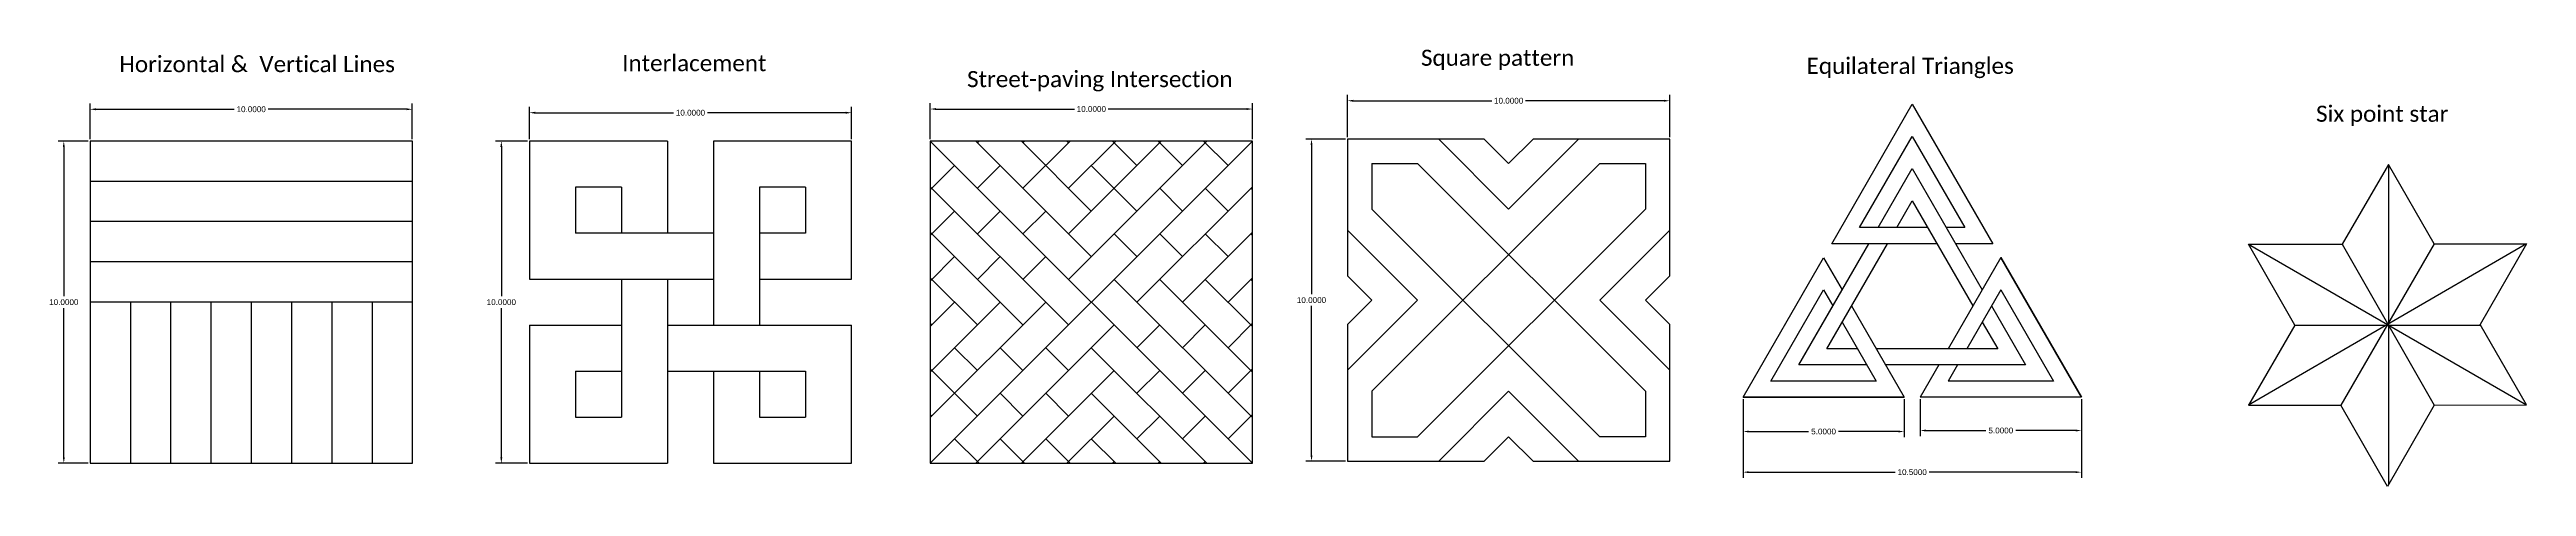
# Model space of a CAD drawing. Header units: inches. Extents: x 2.7 to 79.5, y 13.6 to 27.1.
import ezdxf

# ---------------------------------------------------------------- set-up
doc = ezdxf.new("R2010")
doc.units = ezdxf.units.IN
doc.header["$MEASUREMENT"] = 0
doc.styles.get("Standard").update_dxf_attribs({"font": 'arial.ttf'})
doc.dimstyles.get("Standard").update_dxf_attribs({"dimtxt": 0.18, "dimasz": 0.18, "dimexe": 0.18, "dimexo": 0.0625, "dimgap": 0.09, "dimtad": 0, "dimtih": 1, "dimtoh": 1, "dimdec": 4, "dimzin": 0, "dimdsep": 46, "dimtxsty": 'Standard', "dimcen": 0.09, "dimadec": 0, "dimazin": 0, "dimtfac": 1, "dimtdec": 4, "dimtofl": 0, "dimtmove": 0, "dimatfit": 3, "dimfxl": 1, "dimtolj": 1, "dimtzin": 0, "dimarcsym": 0})

# ---------------------------------------------------------------- blocks, each defined once
blk = doc.blocks.new('*D12')
at = {"color": 0, "lineweight": -2, "transparency": 16777216}
for p, q in [((3.871, 24.282), (2.938, 24.282)), ((3.118, 24.102), (3.118, 19.464)), ((3.118, 14.462), (3.118, 19.1)), ((3.871, 14.282), (2.938, 14.282))]:
    blk.add_line(p, q, dxfattribs=at)
at = {"color": 0, "transparency": 16777216}
for points in [[(3.088, 24.102), (3.148, 24.102), (3.118, 24.282)], [(3.088, 14.462), (3.148, 14.462), (3.118, 14.282)]]:
    blk.add_solid(points, dxfattribs=at)
at = {"layer": 'Defpoints', "color": 0, "transparency": 16777216}
for p in [(3.933, 24.282), (3.118, 14.282), (3.933, 14.282)]:
    blk.add_point(p, dxfattribs=at)
at = {"color": 0, "transparency": 16777216, "insert": (3.118, 19.282), "char_height": 0.18, "attachment_point": 5}
blk.add_mtext('\\A1;10.0000', dxfattribs=at)
blk = doc.blocks.new('*D13')
at = {"color": 0, "lineweight": -2, "transparency": 16777216}
for p, q in [((3.933, 24.345), (3.933, 25.451)), ((13.933, 24.345), (13.933, 25.451)), ((4.113, 25.271), (8.409, 25.271)), ((13.753, 25.271), (9.458, 25.271))]:
    blk.add_line(p, q, dxfattribs=at)
at = {"color": 0, "transparency": 16777216}
for points in [[(4.113, 25.301), (4.113, 25.241), (3.933, 25.271)], [(13.753, 25.301), (13.753, 25.241), (13.933, 25.271)]]:
    blk.add_solid(points, dxfattribs=at)
at = {"layer": 'Defpoints', "color": 0, "transparency": 16777216}
for p in [(13.933, 25.271), (3.933, 24.282), (13.933, 24.282)]:
    blk.add_point(p, dxfattribs=at)
at = {"color": 0, "transparency": 16777216, "insert": (8.933, 25.271), "char_height": 0.18, "attachment_point": 5}
blk.add_mtext('\\A1;10.0000', dxfattribs=at)
blk = doc.blocks.new('*D19')
at = {"color": 0, "lineweight": -2, "transparency": 16777216}
for p, q in [((17.503, 24.282), (16.515, 24.282)), ((16.695, 24.102), (16.695, 19.464)), ((16.695, 14.462), (16.695, 19.1)), ((17.503, 14.282), (16.515, 14.282))]:
    blk.add_line(p, q, dxfattribs=at)
at = {"color": 0, "transparency": 16777216}
for points in [[(16.665, 24.102), (16.725, 24.102), (16.695, 24.282)], [(16.665, 14.462), (16.725, 14.462), (16.695, 14.282)]]:
    blk.add_solid(points, dxfattribs=at)
at = {"layer": 'Defpoints', "color": 0, "transparency": 16777216}
for p in [(17.565, 24.282), (16.695, 14.282), (17.565, 14.282)]:
    blk.add_point(p, dxfattribs=at)
at = {"color": 0, "transparency": 16777216, "insert": (16.695, 19.282), "char_height": 0.18, "attachment_point": 5}
blk.add_mtext('\\A1;10.0000', dxfattribs=at)
blk = doc.blocks.new('*D20')
at = {"color": 0, "lineweight": -2, "transparency": 16777216}
for p, q in [((17.565, 24.345), (17.565, 25.344)), ((17.745, 25.164), (22.04, 25.164)), ((27.385, 25.164), (23.09, 25.164)), ((27.565, 24.345), (27.565, 25.344))]:
    blk.add_line(p, q, dxfattribs=at)
at = {"color": 0, "transparency": 16777216}
for points in [[(17.745, 25.194), (17.745, 25.134), (17.565, 25.164)], [(27.385, 25.194), (27.385, 25.134), (27.565, 25.164)]]:
    blk.add_solid(points, dxfattribs=at)
at = {"layer": 'Defpoints', "color": 0, "transparency": 16777216}
for p in [(27.565, 25.164), (17.565, 24.282), (27.565, 24.282)]:
    blk.add_point(p, dxfattribs=at)
at = {"color": 0, "transparency": 16777216, "insert": (22.565, 25.164), "char_height": 0.18, "attachment_point": 5}
blk.add_mtext('\\A1;10.0000', dxfattribs=at)
blk = doc.blocks.new('*D21')
at = {"color": 0, "lineweight": -2, "transparency": 16777216}
for p, q in [((30.003, 24.345), (30.003, 25.459)), ((40.003, 24.345), (40.003, 25.459)), ((30.183, 25.279), (34.478, 25.279)), ((39.823, 25.279), (35.528, 25.279))]:
    blk.add_line(p, q, dxfattribs=at)
at = {"color": 0, "transparency": 16777216}
for points in [[(30.183, 25.309), (30.183, 25.249), (30.003, 25.279)], [(39.823, 25.309), (39.823, 25.249), (40.003, 25.279)]]:
    blk.add_solid(points, dxfattribs=at)
at = {"layer": 'Defpoints', "color": 0, "transparency": 16777216}
for p in [(40.003, 25.279), (30.003, 24.282), (40.003, 24.282)]:
    blk.add_point(p, dxfattribs=at)
at = {"color": 0, "transparency": 16777216, "insert": (35.003, 25.279), "char_height": 0.18, "attachment_point": 5}
blk.add_mtext('\\A1;10.0000', dxfattribs=at)
blk = doc.blocks.new('*D14')
at = {"color": 0, "lineweight": -2, "transparency": 16777216}
for p, q in [((42.953, 24.409), (42.953, 25.716)), ((43.133, 25.536), (47.429, 25.536)), ((52.773, 25.536), (48.478, 25.536)), ((52.953, 24.409), (52.953, 25.716))]:
    blk.add_line(p, q, dxfattribs=at)
at = {"color": 0, "transparency": 16777216}
for points in [[(43.133, 25.566), (43.133, 25.506), (42.953, 25.536)], [(52.773, 25.566), (52.773, 25.506), (52.953, 25.536)]]:
    blk.add_solid(points, dxfattribs=at)
at = {"layer": 'Defpoints', "color": 0, "transparency": 16777216}
for p in [(52.953, 25.536), (42.953, 24.346), (52.953, 24.346)]:
    blk.add_point(p, dxfattribs=at)
at = {"color": 0, "transparency": 16777216, "insert": (47.953, 25.536), "char_height": 0.18, "attachment_point": 5}
blk.add_mtext('\\A1;10.0000', dxfattribs=at)
blk = doc.blocks.new('*D15')
at = {"color": 0, "lineweight": -2, "transparency": 16777216}
for p, q in [((42.891, 24.346), (41.656, 24.346)), ((41.836, 24.166), (41.836, 19.528)), ((41.836, 14.526), (41.836, 19.164)), ((42.891, 14.346), (41.656, 14.346))]:
    blk.add_line(p, q, dxfattribs=at)
at = {"color": 0, "transparency": 16777216}
for points in [[(41.806, 24.166), (41.866, 24.166), (41.836, 24.346)], [(41.806, 14.526), (41.866, 14.526), (41.836, 14.346)]]:
    blk.add_solid(points, dxfattribs=at)
at = {"layer": 'Defpoints', "color": 0, "transparency": 16777216}
for p in [(42.953, 24.346), (41.836, 14.346), (42.953, 14.346)]:
    blk.add_point(p, dxfattribs=at)
at = {"color": 0, "transparency": 16777216, "insert": (41.836, 19.346), "char_height": 0.18, "attachment_point": 5}
blk.add_mtext('\\A1;10.0000', dxfattribs=at)
blk = doc.blocks.new('*D16')
at = {"color": 0, "lineweight": -2, "transparency": 16777216}
for p, q in [((55.226, 16.272), (55.226, 15.086)), ((60.226, 16.272), (60.226, 15.086)), ((55.406, 15.266), (57.262, 15.266)), ((60.046, 15.266), (58.189, 15.266))]:
    blk.add_line(p, q, dxfattribs=at)
at = {"color": 0, "transparency": 16777216}
for points in [[(55.406, 15.296), (55.406, 15.236), (55.226, 15.266)], [(60.046, 15.296), (60.046, 15.236), (60.226, 15.266)]]:
    blk.add_solid(points, dxfattribs=at)
at = {"layer": 'Defpoints', "color": 0, "transparency": 16777216}
for p in [(55.226, 16.334), (60.226, 16.334), (60.226, 15.266)]:
    blk.add_point(p, dxfattribs=at)
at = {"color": 0, "transparency": 16777216, "insert": (57.726, 15.266), "char_height": 0.18, "attachment_point": 5}
blk.add_mtext('\\A1;5.0000', dxfattribs=at)
blk = doc.blocks.new('*D17')
at = {"color": 0, "lineweight": -2, "transparency": 16777216}
for p, q in [((60.726, 16.272), (60.726, 15.117)), ((65.726, 16.272), (65.726, 15.117)), ((60.906, 15.297), (62.762, 15.297)), ((65.546, 15.297), (63.689, 15.297))]:
    blk.add_line(p, q, dxfattribs=at)
at = {"color": 0, "transparency": 16777216}
for points in [[(60.906, 15.327), (60.906, 15.267), (60.726, 15.297)], [(65.546, 15.327), (65.546, 15.267), (65.726, 15.297)]]:
    blk.add_solid(points, dxfattribs=at)
at = {"layer": 'Defpoints', "color": 0, "transparency": 16777216}
for p in [(60.726, 16.334), (65.726, 16.334), (65.726, 15.297)]:
    blk.add_point(p, dxfattribs=at)
at = {"color": 0, "transparency": 16777216, "insert": (63.226, 15.297), "char_height": 0.18, "attachment_point": 5}
blk.add_mtext('\\A1;5.0000', dxfattribs=at)
blk = doc.blocks.new('*D18')
at = {"color": 0, "lineweight": -2, "transparency": 16777216}
for p, q in [((55.226, 16.272), (55.226, 13.824)), ((65.726, 16.272), (65.726, 13.824)), ((55.406, 14.004), (59.951, 14.004)), ((65.546, 14.004), (61.001, 14.004))]:
    blk.add_line(p, q, dxfattribs=at)
at = {"color": 0, "transparency": 16777216}
for points in [[(55.406, 14.034), (55.406, 13.974), (55.226, 14.004)], [(65.546, 14.034), (65.546, 13.974), (65.726, 14.004)]]:
    blk.add_solid(points, dxfattribs=at)
at = {"layer": 'Defpoints', "color": 0, "transparency": 16777216}
for p in [(55.226, 16.334), (65.726, 16.334), (65.726, 14.004)]:
    blk.add_point(p, dxfattribs=at)
at = {"color": 0, "transparency": 16777216, "insert": (60.476, 14.004), "char_height": 0.18, "attachment_point": 5}
blk.add_mtext('\\A1;10.5000', dxfattribs=at)

msp = doc.modelspace()

# ---------------------------------------------------------------- linework, layer by layer
for p, q in [((57.9777, 21.09847), (60.47949, 25.42963)), ((60.47949, 25.42963), (62.9777, 21.09847)), ((60.47949, 25.42963), (62.9777, 21.09847)), ((3.93333, 24.28222), (3.93333, 14.28222)), ((13.93333, 24.28222), (3.93333, 24.28222)), ((13.93333, 14.28222), (13.93333, 24.28222)), ((17.56526, 24.28222), (17.56526, 19.99422)), ((21.84926, 24.28222), (17.56526, 24.28222)), ((21.84926, 24.28222), (21.84926, 21.42622)), ((23.27726, 24.28222), (23.27726, 18.56622)), ((27.56526, 24.28222), (23.27726, 24.28222)), ((27.56526, 19.99422), (27.56526, 24.28222)), ((30.00326, 24.28222), (30.00326, 14.28222)), ((40.00326, 24.28222), (30.00326, 24.28222)), ((30.00326, 24.28222), (40.00326, 14.28222)), ((40.00326, 24.28222), (30.00326, 14.28222)), ((31.41747, 24.28222), (35.00326, 20.69644)), ((31.51798, 24.28222), (31.46772, 24.23197)), ((32.83168, 24.28222), (35.00326, 22.11065)), ((34.3464, 24.28222), (32.88194, 22.81776)), ((32.93219, 24.28222), (32.88194, 24.23197)), ((34.2459, 24.28222), (34.29615, 24.23197)), ((38.58904, 24.28222), (34.29615, 19.98933)), ((37.17483, 24.28222), (34.29615, 21.40354)), ((35.76062, 24.28222), (34.29615, 22.81776)), ((35.66011, 24.28222), (36.41747, 23.52486)), ((37.07432, 24.28222), (37.83168, 23.52486)), ((38.48854, 24.28222), (39.2459, 23.52486)), ((40.00326, 14.28222), (40.00326, 24.28222)), ((42.95332, 24.3462), (42.95332, 20.10356)), ((47.19596, 24.3462), (42.95332, 24.3462)), ((45.78175, 24.3462), (47.95332, 22.17463)), ((47.19596, 24.3462), (47.95332, 23.58884)), ((50.12489, 24.3462), (47.95332, 22.17463)), ((48.71068, 24.3462), (47.95332, 23.58884)), ((52.95332, 24.3462), (48.71068, 24.3462)), ((52.95332, 20.10356), (52.95332, 24.3462)), ((58.84393, 21.59847), (60.47918, 24.42945)), ((58.84393, 21.59847), (60.47918, 24.42945)), ((60.47918, 24.42945), (62.11208, 21.59847)), ((60.47918, 24.42945), (62.11208, 21.59847)), ((30.76062, 23.52486), (30.00326, 22.7675)), ((32.17483, 23.52486), (31.46772, 22.81776)), ((35.00326, 23.52486), (36.41747, 22.11065)), ((50.78175, 23.58884), (43.71068, 16.51778)), ((43.71068, 23.58884), (43.71068, 22.17463)), ((43.71068, 23.58884), (45.12489, 23.58884)), ((45.12489, 23.58884), (52.19596, 16.51778)), ((50.78175, 23.58884), (52.19596, 23.58884)), ((52.19596, 23.58884), (52.19596, 22.17463)), ((59.42135, 21.59847), (60.47887, 23.42928)), ((59.42135, 21.59847), (60.47887, 23.42928)), ((59.42135, 21.59847), (60.47887, 23.42928)), ((60.47887, 23.42928), (62.64989, 19.66536)), ((60.47887, 23.42928), (62.64989, 19.66536)), ((75.25657, 23.55774), (73.81966, 21.0875)), ((76.67176, 21.08907), (75.25657, 23.55774)), ((75.25657, 23.55774), (75.25657, 13.61451)), ((13.93333, 23.03222), (3.93333, 23.03222)), ((13.93333, 23.03222), (3.93333, 23.03222)), ((18.99326, 22.85422), (18.99326, 21.42622)), ((20.42126, 22.85422), (18.99326, 22.85422)), ((20.42126, 22.85422), (20.42126, 21.42622)), ((24.70526, 22.85422), (24.70526, 18.56622)), ((26.13326, 22.85422), (24.70526, 22.85422)), ((26.13326, 22.85422), (26.13326, 21.42622)), ((30.00326, 22.86801), (34.29615, 18.57512)), ((40.00326, 22.86801), (36.41747, 19.28222)), ((37.12458, 22.81776), (37.83168, 22.11065)), ((38.53879, 22.81776), (39.2459, 22.11065)), ((39.953, 22.81776), (40.00326, 22.7675)), ((59.99877, 21.59847), (60.47856, 22.4291)), ((59.99877, 21.59847), (60.47856, 22.4291)), ((59.99877, 21.59847), (60.47856, 22.4291)), ((60.47856, 22.4291), (62.36108, 19.16536)), ((60.47856, 22.4291), (62.36108, 19.16536)), ((13.93333, 21.78222), (3.93333, 21.78222)), ((30.76062, 22.11065), (30.00326, 21.35329)), ((32.17483, 22.11065), (31.46772, 21.40354)), ((33.58904, 22.11065), (32.88194, 21.40354)), ((43.71068, 22.17463), (50.78175, 15.10356)), ((52.19596, 22.17463), (45.12489, 15.10356)), ((60.95766, 21.59847), (58.84393, 21.59847)), ((60.76706, 21.92892), (60.76716, 21.9291)), ((62.11208, 21.59847), (61.53487, 21.59847)), ((23.27726, 21.42622), (18.99326, 21.42622)), ((26.13326, 21.42622), (24.70526, 21.42622)), ((30.00326, 21.4538), (32.88194, 18.57512)), ((35.71036, 21.40354), (36.41747, 20.69644)), ((37.12458, 21.40354), (37.83168, 20.69644)), ((40.00326, 21.4538), (37.83168, 19.28222)), ((38.53879, 21.40354), (39.2459, 20.69644)), ((39.953, 21.40354), (40.00326, 21.35329)), ((42.95332, 21.51778), (45.12489, 19.3462)), ((52.90307, 21.46752), (50.78175, 19.3462)), ((52.90307, 21.46752), (52.95332, 21.51778)), ((56.95819, 17.3342), (59.13253, 21.09847)), ((56.95819, 17.3342), (59.13253, 21.09847)), ((57.82442, 17.8342), (59.70995, 21.09847)), ((57.82442, 17.8342), (59.70995, 21.09847)), ((57.82442, 17.8342), (59.70995, 21.09847)), ((61.24606, 21.09847), (57.9777, 21.09847)), ((62.9777, 21.09847), (61.82327, 21.09847)), ((79.53715, 21.09063), (70.9103, 16.08591)), ((70.9103, 21.08591), (73.81966, 21.0875)), ((72.35395, 18.56774), (70.9103, 21.08591)), ((70.9103, 21.08591), (79.53715, 16.09063)), ((76.67176, 21.08907), (73.77587, 16.08748)), ((73.81966, 21.0875), (76.67342, 16.08907)), ((76.67176, 21.08907), (79.53715, 21.09063)), ((79.53715, 21.09063), (78.10487, 18.58913)), ((13.93333, 20.53222), (3.93333, 20.53222)), ((17.56526, 19.99422), (20.42126, 19.99422)), ((20.42126, 19.99422), (20.42126, 15.71022)), ((20.42126, 19.99422), (21.84926, 19.99422)), ((21.84926, 19.99422), (21.84926, 14.28222)), ((21.84926, 19.99422), (23.27726, 19.99422)), ((24.70526, 19.99422), (27.56526, 19.99422)), ((30.76062, 20.69644), (30.00326, 19.93908)), ((30.00326, 20.03958), (31.46772, 18.57512)), ((32.17483, 20.69644), (31.46772, 19.98933)), ((33.58904, 20.69644), (32.88194, 19.98933)), ((35.71036, 19.98933), (40.00326, 15.69644)), ((37.12458, 19.98933), (40.00326, 17.11065)), ((38.53879, 19.98933), (40.00326, 18.52486)), ((40.00326, 20.03958), (39.2459, 19.28222)), ((39.953, 19.98933), (40.00326, 19.93908)), ((42.95332, 20.10356), (43.71068, 19.3462)), ((52.95332, 20.10356), (52.19596, 19.3462)), ((55.22573, 16.3342), (57.72662, 20.66381)), ((55.22573, 16.3342), (57.72662, 20.66381)), ((57.72662, 20.66381), (58.30383, 19.66381)), ((63.22752, 20.66536), (61.59216, 17.8342)), ((63.22752, 20.66536), (65.72573, 16.3342)), ((65.72573, 16.3342), (63.22752, 20.66536)), ((13.93333, 19.28222), (3.93333, 19.28222)), ((5.18333, 19.28222), (5.18333, 14.28222)), ((6.43333, 19.28222), (6.43333, 14.28222)), ((7.68333, 19.28222), (7.68333, 14.28222)), ((8.93333, 19.28222), (8.93333, 14.28222)), ((10.18333, 19.28222), (10.18333, 14.28222)), ((11.43333, 19.28222), (11.43333, 14.28222)), ((12.68333, 19.28222), (12.68333, 14.28222)), ((33.58904, 19.28222), (30.00326, 15.69644)), ((32.17483, 19.28222), (30.00326, 17.11065)), ((30.76062, 19.28222), (30.00326, 18.52486)), ((45.12489, 19.3462), (42.95332, 17.17463)), ((43.71068, 19.3462), (42.95332, 18.58884)), ((50.78175, 19.3462), (52.95332, 17.17463)), ((52.19596, 19.3462), (52.95332, 18.58884)), ((56.09196, 16.8342), (57.72647, 19.6639)), ((56.09196, 16.8342), (57.72647, 19.6639)), ((56.95819, 17.3342), (58.30383, 19.66381)), ((57.72647, 19.6639), (58.01507, 19.1639)), ((63.22721, 19.66518), (62.16958, 17.8342)), ((63.22721, 19.66518), (64.86011, 16.8342)), ((63.22721, 19.66518), (64.86011, 16.8342)), ((17.56526, 18.56622), (17.56526, 14.28222)), ((17.56526, 18.56622), (20.42126, 18.56622)), ((21.84926, 18.56622), (27.56526, 18.56622)), ((27.56526, 14.28222), (27.56526, 18.56622)), ((30.00326, 18.62537), (30.05351, 18.57512)), ((35.71036, 18.57512), (31.41747, 14.28222)), ((37.12458, 18.57512), (36.41747, 17.86801)), ((38.53879, 18.57512), (37.83168, 17.86801)), ((40.00326, 18.62537), (39.2459, 17.86801)), ((42.95332, 18.58884), (42.95332, 14.3462)), ((52.95332, 14.3462), (52.95332, 18.58884)), ((58.30368, 18.6639), (59.3598, 16.8342)), ((58.59244, 19.16381), (60.22573, 16.3342)), ((62.64958, 18.66518), (63.12889, 17.8342)), ((62.64958, 18.66518), (63.12889, 17.8342)), ((62.93839, 19.16518), (63.9945, 17.3342)), ((62.93839, 19.16518), (63.9945, 17.3342)), ((72.35395, 18.56774), (70.9103, 16.08591)), ((72.35395, 18.56774), (78.11713, 18.56774)), ((79.53715, 16.09063), (78.10487, 18.58913)), ((30.76062, 17.86801), (31.46772, 17.1609)), ((32.17483, 17.86801), (32.88194, 17.1609)), ((33.58904, 17.86801), (34.29615, 17.1609)), ((35.00326, 17.86801), (38.58904, 14.28222)), ((58.78259, 17.8342), (57.82442, 17.8342)), ((63.12889, 17.8342), (59.35991, 17.8342)), ((18.99326, 17.13822), (18.99326, 15.71022)), ((18.99326, 17.13822), (20.42126, 17.13822)), ((21.84926, 17.13822), (26.13326, 17.13822)), ((23.27726, 17.13822), (23.27726, 14.28222)), ((24.70526, 17.13822), (24.70526, 15.71022)), ((26.13326, 17.13822), (26.13326, 15.71022)), ((30.00326, 17.21115), (31.46772, 15.74669)), ((35.71036, 17.1609), (32.83168, 14.28222)), ((37.12458, 17.1609), (36.41747, 16.4538)), ((38.53879, 17.1609), (37.83168, 16.4538)), ((40.00326, 17.21115), (39.2459, 16.4538)), ((59.0712, 17.3342), (56.95819, 17.3342)), ((63.9945, 17.3342), (59.64851, 17.3342)), ((61.30335, 17.3342), (60.72573, 16.3342)), ((61.88077, 17.3342), (61.59196, 16.8342)), ((32.17483, 16.4538), (32.88194, 15.74669)), ((33.58904, 16.4538), (34.29615, 15.74669)), ((35.00326, 16.4538), (37.17483, 14.28222)), ((43.71068, 16.51778), (43.71068, 15.10356)), ((47.95332, 16.51778), (45.78175, 14.3462)), ((47.95332, 16.51778), (50.12489, 14.3462)), ((52.19596, 16.51778), (52.19596, 15.10356)), ((60.22573, 16.3342), (55.22573, 16.3342)), ((55.22573, 16.3342), (60.22573, 16.3342)), ((59.3598, 16.8342), (56.09196, 16.8342)), ((65.72573, 16.3342), (60.72573, 16.3342)), ((65.72573, 16.3342), (60.72573, 16.3342)), ((64.86011, 16.8342), (61.59196, 16.8342)), ((18.99326, 15.71022), (20.42126, 15.71022)), ((24.70526, 15.71022), (26.13326, 15.71022)), ((30.00326, 15.79694), (30.05351, 15.74669)), ((35.71036, 15.74669), (34.2459, 14.28222)), ((37.12458, 15.74669), (36.41747, 15.03958)), ((38.53879, 15.74669), (37.83168, 15.03958)), ((40.00326, 15.79694), (39.2459, 15.03958)), ((70.9103, 16.08591), (73.77587, 16.08748)), ((75.22511, 13.55956), (73.77587, 16.08748)), ((76.67342, 16.08907), (75.22511, 13.55956)), ((76.67342, 16.08907), (79.53715, 16.09063)), ((30.76062, 15.03958), (31.51798, 14.28222)), ((32.17483, 15.03958), (32.93219, 14.28222)), ((33.58904, 15.03958), (34.3464, 14.28222)), ((35.00326, 15.03958), (35.76062, 14.28222)), ((43.71068, 15.10356), (45.12489, 15.10356)), ((47.95332, 15.10356), (47.19596, 14.3462)), ((47.95332, 15.10356), (48.71068, 14.3462)), ((52.19596, 15.10356), (50.78175, 15.10356)), ((3.93333, 14.28222), (13.93333, 14.28222)), ((17.56526, 14.28222), (21.84926, 14.28222)), ((23.27726, 14.28222), (27.56526, 14.28222)), ((30.00326, 14.28222), (40.00326, 14.28222)), ((35.71036, 14.33247), (35.66011, 14.28222)), ((37.12458, 14.33247), (37.07432, 14.28222)), ((38.53879, 14.33247), (38.48854, 14.28222)), ((42.95332, 14.3462), (47.19596, 14.3462)), ((48.71068, 14.3462), (52.95332, 14.3462))]:
    msp.add_line(p, q)

# ---------------------------------------------------------------- texts
at = {"char_height": 0.5, "attachment_point": 1}
for s, width, gutter_width, insert in [('{\\fCalibri|b0|i0|c0|p34;Horizontal &  Vertical Lines}', 8.7706421, 12.5, (4.83762, 26.92377)), ('{\\fCalibri|b0|i0|c0|p34;Interlacement}', 4.7393614, 12.5, (20.44394, 26.95429)), ('{\\fCalibri|b0|i0|c0|p34;Square pattern}', 5.0094798, 5.55524, (45.23141, 27.12125)), ('{\\fCalibri|b0|i0|c0|p34;Equilateral Triangles}', 6.6853953, 5.55524, (57.1989, 26.87011)), ('{\\fCalibri|b0|i0|c0|p34;Street-paving Intersection}', 8.4106027, 5.55524, (31.14709, 26.45835)), ('{\\fCalibri|b0|i0|c0|p34;Six point star}', 4.1222304, 5.55524, (73.00766, 25.38286))]:
    msp.add_mtext_dynamic_manual_height_columns(s, width=width, gutter_width=gutter_width, heights=[0.73325], dxfattribs=dict(at, insert=insert))

# ---------------------------------------------------------------- dimensions: what is measured, and where the dimension line sits
for base, p1, p2, picture, middle in [((13.93333, 25.27141), (3.93333, 24.28222), (13.93333, 24.28222), '*D13', (8.93333, 25.27141)), ((40.00326, 25.27891), (30.00326, 24.28222), (40.00326, 24.28222), '*D21', (35.00326, 25.27891)), ((52.95332, 25.53594), (42.95332, 24.3462), (52.95332, 24.3462), '*D14', (47.95332, 25.53594)), ((27.56526, 25.16364), (17.56526, 24.28222), (27.56526, 24.28222), '*D20', (22.56526, 25.16364)), ((60.22573, 15.26622), (55.22573, 16.3342), (60.22573, 16.3342), '*D16', (57.72573, 15.26622)), ((65.72573, 14.00404), (55.22573, 16.3342), (65.72573, 16.3342), '*D18', (60.47573, 14.00404)), ((65.72573, 15.297), (60.72573, 16.3342), (65.72573, 16.3342), '*D17', (63.22573, 15.297))]:
    dim = msp.add_linear_dim(base=base, p1=p1, p2=p2, dimstyle='Standard')
    dim.commit()
    dim.dimension.update_dxf_attribs({"geometry": picture, "text_midpoint": middle})
for base, p1, p2, picture, middle in [((3.1182, 14.28222), (3.93333, 24.28222), (3.93333, 14.28222), '*D12', (3.1182, 19.28222)), ((16.6953, 14.28222), (17.56526, 24.28222), (17.56526, 14.28222), '*D19', (16.6953, 19.28222)), ((41.83586, 14.3462), (42.95332, 24.3462), (42.95332, 14.3462), '*D15', (41.83586, 19.3462))]:
    dim = msp.add_linear_dim(base=base, p1=p1, p2=p2, angle=90, dimstyle='Standard')
    dim.commit()
    dim.dimension.update_dxf_attribs({"geometry": picture, "text_midpoint": middle})

doc.saveas('drawing.dxf')
